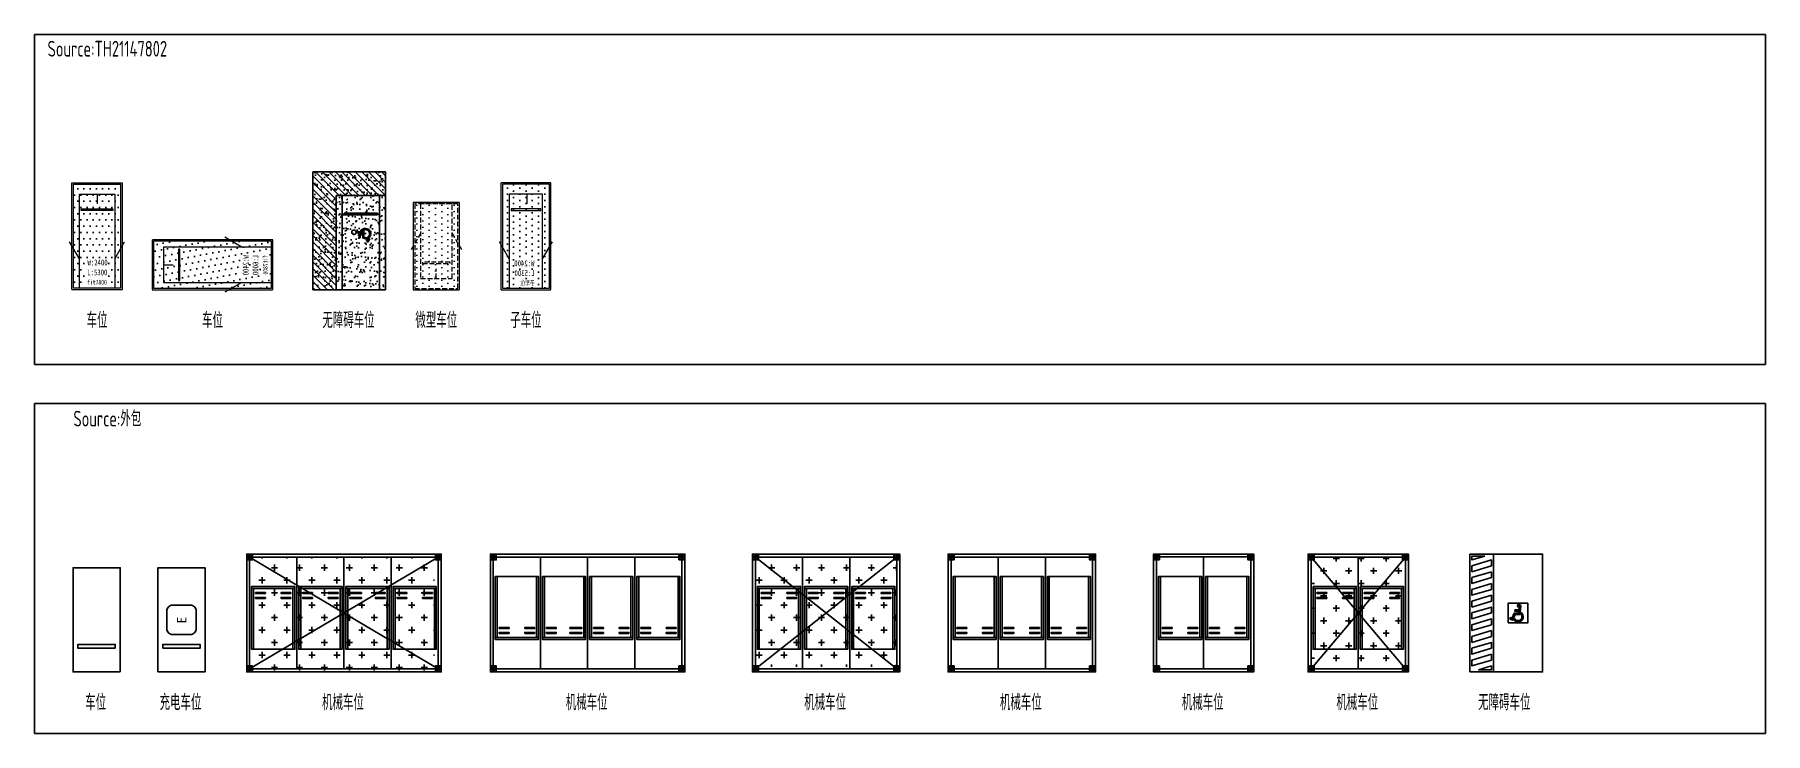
# Model space of a CAD drawing. Header units: millimetres. Extents: x 4401 to 92484, y 1885 to 582422.
# Drawn here: x 4401 to 92484, y 1885 to 37468 of the extents above; entities that cross this region are included whole.
import ezdxf
from ezdxf.enums import TextEntityAlignment as Align

# ---------------------------------------------------------------- set-up
doc = ezdxf.new("R2010")
doc.units = ezdxf.units.MM
doc.header["$MEASUREMENT"] = 0
doc.linetypes.add('DASH', pattern=[0.35, 0.25, -0.1])
doc.layers.get('DEFPOINTS').update_dxf_attribs({"color": 8})
for name, color, linetype in [('A-PARK-SIGN', 8, 'Continuous'), ('A-无障碍停车位', 8, 'Continuous'), ('A-机械停车位-2', 8, 'Continuous'), ('A-机械停车位-3', 8, 'Continuous'), ('A-机械停车位-4', 8, 'Continuous'), ('A-机械车位地下一层地上一层-2', 8, 'Continuous'), ('A-机械车位地下一层地上一层-3', 8, 'Continuous'), ('A-机械车位地下一层地上一层-4', 8, 'Continuous'), ('E-UNIV-NOTE', 6, 'Continuous'), ('wuzhangai', 54, 'Continuous'), ('充电桩车位', 8, 'Continuous'), ('子车位-5300-2400', 47, 'Continuous'), ('车位-5300x2400', 4, 'Continuous')]:
    doc.layers.add(name, color=color, linetype=linetype)
doc.layers.add('微型车4300X2200', color=5, linetype='DASH', lineweight=0)
doc.layers.add('车位', color=8, linetype='DASH', lineweight=0)
doc.styles.add('TH-STYLE1-LL', font='simhei.ttf', dxfattribs={"width": 0.7})
doc.styles.add('TH-STYLE3', font='TSSDENG', dxfattribs={"width": 0.7, "bigfont": 'TSSDCHN'})
doc.styles.add('黑体', font='simhei.ttf')
pattern_1 = [(0, (0, 0), (635, 635), [317.5, -952.5]), (90, (158.75, -158.75), (-635, 635), [317.5, -952.5])]

msp = doc.modelspace()

# ---------------------------------------------------------------- texts
at = {"layer": 'E-UNIV-NOTE', "style": 'TH-STYLE3', "width": 0.7}
for s, p in [('Source:TH21147802', (8101, 36749)), ('车位', (7578, 22965)), ('车位', (13455, 22965, 0)), ('无障碍车位', (20374, 22965, 0)), ('微型车位', (24843, 22965, 0)), ('子车位', (29405, 22965, 0)), ('Source:外包', (8101, 17957)), ('车位', (7507, 3510, 0)), ('充电车位', (11825, 3510, 0)), ('机械车位', (20095, 3510, 0)), ('机械车位', (32496, 3510, 0)), ('机械车位', (44634, 3510)), ('机械车位', (54592, 3510)), ('机械车位', (63847, 3510)), ('机械车位', (71714, 3510)), ('无障碍车位', (79196, 3510))]:
    msp.add_text(s, height=800, dxfattribs=at).set_placement(p, align=Align.MIDDLE)

# ---------------------------------------------------------------- blocks, each defined once
blk = doc.blocks.new('普通停车位')
at = {"layer": 'A-PARK-SIGN'}
blk.add_lwpolyline([(-9973437, -8048848), (-9973437, -8054148), (-9971037, -8054148), (-9971037, -8048848), (-9973437, -8048848)], dxfattribs=at)
blk.add_lwpolyline([(-9973187, -8050048), (-9971287, -8050048), (-9971287, -8050248), (-9973187, -8050248)], close=True, dxfattribs=at)
blk = doc.blocks.new('A$C0ADB3182')
at = {"layer": '充电桩车位'}
blk.add_lwpolyline([(-750, 1200, -0.414214), (-450, 1500), (450, 1500, -0.414214), (750, 1200), (750, 300, -0.414214), (450, 0), (-450, 0, -0.414214), (-750, 300)], format="xyb", close=True, dxfattribs=at)
at = {"layer": '充电桩车位', "style": '黑体'}
blk.add_text('E', height=480, dxfattribs=at).set_placement((-14, 745), align=Align.MIDDLE_CENTER)
blk = doc.blocks.new('A$C7B6654EB')
at = {"layer": 'A-PARK-SIGN', "xscale": -1, "rotation": 180}
blk.add_blockref('普通停车位', (9972237, -8048848), dxfattribs=at)
at = {"layer": '充电桩车位', "rotation": 90.0000000002919}
blk.add_blockref('A$C0ADB3182', (750, 2650), dxfattribs=at)
blk = doc.blocks.new('机械停车位4')
at = {"layer": 'A-机械停车位-4'}
for points in [[(-8758268, -8473465), (-8758418, -8473465), (-8758418, -8473315), (-8758268, -8473315)], [(-8752568, -8473465), (-8752718, -8473465), (-8752718, -8473315), (-8752568, -8473315)], [(-8758268, -8483065), (-8758418, -8483065), (-8758418, -8482915), (-8758268, -8482915)], [(-8752568, -8483065), (-8752718, -8483065), (-8752718, -8482915), (-8752568, -8482915)]]:
    blk.add_hatch(color=256, dxfattribs=at).paths.add_polyline_path(points)
h = blk.add_hatch(dxfattribs=at)
h.set_pattern_fill('CROSS', color=256, scale=400, style=0)
h.set_pattern_definition([(0, (0, 100), (635, 635), [317.5, -952.5]), (90, (158.75, -58.75), (-635, 635), [317.5, -952.5])])
h.paths.add_polyline_path([(-8758493, -8473590), (-8755743, -8473590), (-8752643, -8473590), (-8752643, -8478190), (-8752643, -8482765), (-8758493, -8482790)])
for p, q in [((-8758343, -8473390), (-8758343, -8482990)), ((-8752643, -8473390), (-8758343, -8473390)), ((-8758343, -8473390), (-8752643, -8482990)), ((-8752643, -8473390), (-8758343, -8482990)), ((-8754251, -8473490), (-8754251, -8475690)), ((-8752643, -8482990), (-8752643, -8473390)), ((-8754251, -8473590), (-8757343, -8473590)), ((-8752643, -8475790), (-8758343, -8475790)), ((-8757343, -8475590), (-8754251, -8475590)), ((-8754251, -8475990), (-8757343, -8475990)), ((-8754251, -8475890), (-8754251, -8478090)), ((-8758343, -8478190), (-8752643, -8478190)), ((-8757343, -8477990), (-8754251, -8477990)), ((-8754251, -8478390), (-8757343, -8478390)), ((-8754251, -8478290), (-8754251, -8480490)), ((-8758343, -8480590), (-8752643, -8480590)), ((-8757343, -8480390), (-8754251, -8480390)), ((-8754251, -8480790), (-8757343, -8480790)), ((-8754251, -8480690), (-8754251, -8482890)), ((-8758343, -8482990), (-8752643, -8482990)), ((-8757343, -8482790), (-8754251, -8482790)), ((-8752643, -8482990), (-8752643, -8482940))]:
    blk.add_line(p, q, dxfattribs=at)
for points in [[(-8758193, -8473240), (-8758193, -8473540), (-8758493, -8473540), (-8758493, -8473240)], [(-8758493, -8473240), (-8752493, -8473240), (-8752493, -8483140), (-8758493, -8483140)], [(-8758203, -8473250), (-8758203, -8473530), (-8758483, -8473530), (-8758483, -8473250)], [(-8758268, -8473315), (-8758268, -8473465), (-8758418, -8473465), (-8758418, -8473315)], [(-8754143, -8473490), (-8754143, -8475690), (-8757343, -8475690), (-8757343, -8473490)], [(-8752493, -8473240), (-8752493, -8473540), (-8752793, -8473540), (-8752793, -8473240)], [(-8752503, -8473250), (-8752503, -8473530), (-8752783, -8473530), (-8752783, -8473250)], [(-8752568, -8473315), (-8752568, -8473465), (-8752718, -8473465), (-8752718, -8473315)], [(-8754701, -8473690), (-8754701, -8474190), (-8754751, -8474190), (-8754751, -8473690)], [(-8754451, -8473690), (-8754451, -8474190), (-8754501, -8474190), (-8754501, -8473690)], [(-8754701, -8474990), (-8754701, -8475490), (-8754751, -8475490), (-8754751, -8474990)], [(-8754451, -8474990), (-8754451, -8475490), (-8754501, -8475490), (-8754501, -8474990)], [(-8757343, -8475890), (-8757343, -8478090), (-8754143, -8478090), (-8754143, -8475890)], [(-8754701, -8476090), (-8754701, -8476590), (-8754751, -8476590), (-8754751, -8476090)], [(-8754451, -8476090), (-8754451, -8476590), (-8754501, -8476590), (-8754501, -8476090)], [(-8754701, -8477290), (-8754701, -8477890), (-8754751, -8477890), (-8754751, -8477290)], [(-8754451, -8477290), (-8754451, -8477890), (-8754501, -8477890), (-8754501, -8477290)], [(-8754143, -8478290), (-8754143, -8480490), (-8757343, -8480490), (-8757343, -8478290)], [(-8754701, -8478490), (-8754701, -8478990), (-8754751, -8478990), (-8754751, -8478490)], [(-8754451, -8478490), (-8754451, -8478990), (-8754501, -8478990), (-8754501, -8478490)], [(-8754701, -8479790), (-8754701, -8480290), (-8754751, -8480290), (-8754751, -8479790)], [(-8754451, -8479790), (-8754451, -8480290), (-8754501, -8480290), (-8754501, -8479790)], [(-8754143, -8480690), (-8754143, -8482890), (-8757343, -8482890), (-8757343, -8480690)], [(-8754701, -8480890), (-8754701, -8481390), (-8754751, -8481390), (-8754751, -8480890)], [(-8754451, -8480890), (-8754451, -8481390), (-8754501, -8481390), (-8754501, -8480890)], [(-8754701, -8482190), (-8754701, -8482690), (-8754751, -8482690), (-8754751, -8482190)], [(-8754451, -8482190), (-8754451, -8482690), (-8754501, -8482690), (-8754501, -8482190)], [(-8758193, -8482840), (-8758193, -8483140), (-8758493, -8483140), (-8758493, -8482840)], [(-8758483, -8483130), (-8758483, -8482850), (-8758203, -8482850), (-8758203, -8483130)], [(-8758268, -8482915), (-8758268, -8483065), (-8758418, -8483065), (-8758418, -8482915)], [(-8752493, -8482840), (-8752493, -8483140), (-8752793, -8483140), (-8752793, -8482840)], [(-8752503, -8482850), (-8752503, -8483130), (-8752783, -8483130), (-8752783, -8482850)], [(-8752568, -8482915), (-8752568, -8483065), (-8752718, -8483065), (-8752718, -8482915)]]:
    blk.add_lwpolyline(points, close=True, dxfattribs=at)
blk = doc.blocks.new('A$C304F737D')
at = {"layer": 'A-机械停车位-4', "extrusion": (0, 0, -1), "zscale": -1, "rotation": 89.9999999999746}
blk.add_blockref('机械停车位4', (-8478190, 8758493), dxfattribs=at)
blk = doc.blocks.new('机械停车位3')
at = {"layer": 'A-机械停车位-3'}
for points in [[(-8797394, -8528538), (-8797544, -8528538), (-8797544, -8528688), (-8797394, -8528688)], [(-8791694, -8528538), (-8791844, -8528538), (-8791844, -8528688), (-8791694, -8528688)], [(-8797394, -8535738), (-8797544, -8535738), (-8797544, -8535888), (-8797394, -8535888)], [(-8791694, -8535738), (-8791844, -8535738), (-8791844, -8535888), (-8791694, -8535888)]]:
    blk.add_hatch(color=256, dxfattribs=at).paths.add_polyline_path(points)
h = blk.add_hatch(dxfattribs=at)
h.set_pattern_fill('CROSS', color=256, scale=400, style=0)
h.set_pattern_definition(pattern_1)
h.paths.add_polyline_path([(-8797369, -8528613), (-8791869, -8528613), (-8791869, -8535813), (-8797369, -8535813)])
for p, q in [((-8797469, -8535813), (-8797469, -8528613)), ((-8797469, -8528613), (-8791769, -8528613)), ((-8797469, -8528613), (-8791769, -8535813)), ((-8791769, -8528613), (-8797469, -8535813)), ((-8796469, -8528813), (-8793377, -8528813)), ((-8793377, -8530913), (-8793377, -8528713)), ((-8791769, -8528613), (-8791769, -8528663)), ((-8791769, -8528613), (-8791769, -8535813)), ((-8793377, -8530813), (-8796469, -8530813)), ((-8797469, -8531013), (-8791769, -8531013)), ((-8796469, -8531213), (-8793377, -8531213)), ((-8793377, -8533313), (-8793377, -8531113)), ((-8791769, -8533413), (-8797469, -8533413)), ((-8793377, -8533213), (-8796469, -8533213)), ((-8796469, -8533613), (-8793377, -8533613)), ((-8793377, -8535713), (-8793377, -8533513)), ((-8791769, -8535813), (-8797469, -8535813)), ((-8793377, -8535613), (-8796469, -8535613))]:
    blk.add_line(p, q, dxfattribs=at)
for points in [[(-8797319, -8528763), (-8797319, -8528463), (-8797619, -8528463), (-8797619, -8528763)], [(-8797619, -8528463), (-8791619, -8528463), (-8791619, -8535963), (-8797619, -8535963)], [(-8797609, -8528473), (-8797609, -8528753), (-8797329, -8528753), (-8797329, -8528473)], [(-8797394, -8528688), (-8797394, -8528538), (-8797544, -8528538), (-8797544, -8528688)], [(-8793269, -8530913), (-8793269, -8528713), (-8796469, -8528713), (-8796469, -8530913)], [(-8793827, -8529413), (-8793827, -8528913), (-8793877, -8528913), (-8793877, -8529413)], [(-8793577, -8529413), (-8793577, -8528913), (-8793627, -8528913), (-8793627, -8529413)], [(-8791619, -8528763), (-8791619, -8528463), (-8791919, -8528463), (-8791919, -8528763)], [(-8791629, -8528753), (-8791629, -8528473), (-8791909, -8528473), (-8791909, -8528753)], [(-8791694, -8528688), (-8791694, -8528538), (-8791844, -8528538), (-8791844, -8528688)], [(-8793827, -8530713), (-8793827, -8530213), (-8793877, -8530213), (-8793877, -8530713)], [(-8793577, -8530713), (-8793577, -8530213), (-8793627, -8530213), (-8793627, -8530713)], [(-8796469, -8533313), (-8796469, -8531113), (-8793269, -8531113), (-8793269, -8533313)], [(-8793827, -8531813), (-8793827, -8531313), (-8793877, -8531313), (-8793877, -8531813)], [(-8793577, -8531813), (-8793577, -8531313), (-8793627, -8531313), (-8793627, -8531813)], [(-8793827, -8533113), (-8793827, -8532613), (-8793877, -8532613), (-8793877, -8533113)], [(-8793577, -8533113), (-8793577, -8532613), (-8793627, -8532613), (-8793627, -8533113)], [(-8793269, -8535713), (-8793269, -8533513), (-8796469, -8533513), (-8796469, -8535713)], [(-8793827, -8534213), (-8793827, -8533713), (-8793877, -8533713), (-8793877, -8534213)], [(-8793577, -8534213), (-8793577, -8533713), (-8793627, -8533713), (-8793627, -8534213)], [(-8793827, -8535513), (-8793827, -8535013), (-8793877, -8535013), (-8793877, -8535513)], [(-8793577, -8535513), (-8793577, -8535013), (-8793627, -8535013), (-8793627, -8535513)], [(-8797319, -8535963), (-8797319, -8535663), (-8797619, -8535663), (-8797619, -8535963)], [(-8797329, -8535953), (-8797329, -8535673), (-8797609, -8535673), (-8797609, -8535953)], [(-8797394, -8535888), (-8797394, -8535738), (-8797544, -8535738), (-8797544, -8535888)], [(-8791619, -8535963), (-8791619, -8535663), (-8791919, -8535663), (-8791919, -8535963)], [(-8791629, -8535953), (-8791629, -8535673), (-8791909, -8535673), (-8791909, -8535953)], [(-8791694, -8535888), (-8791694, -8535738), (-8791844, -8535738), (-8791844, -8535888)]]:
    blk.add_lwpolyline(points, close=True, dxfattribs=at)
blk = doc.blocks.new('机械车位地下一层地上一层X3')
at = {"layer": 'A-机械车位地下一层地上一层-3'}
for points in [[(1270492, -1719617), (1270492, -1719767), (1270642, -1719767), (1270642, -1719617)], [(1277692, -1719617), (1277692, -1719767), (1277842, -1719767), (1277842, -1719617)], [(1270492, -1725317), (1270492, -1725467), (1270642, -1725467), (1270642, -1725317)], [(1277692, -1725317), (1277692, -1725467), (1277842, -1725467), (1277842, -1725317)]]:
    blk.add_hatch(color=256, dxfattribs=at).paths.add_polyline_path(points)
for p, q in [((1270567, -1719692), (1270617, -1719692)), ((1270567, -1719692), (1277767, -1719692)), ((1270567, -1725392), (1270567, -1719692)), ((1272967, -1725392), (1272967, -1719692)), ((1275367, -1719692), (1275367, -1725392)), ((1277767, -1719692), (1277767, -1725392)), ((1272867, -1721300), (1270667, -1721300)), ((1270767, -1724392), (1270767, -1721300)), ((1272767, -1721300), (1272767, -1724392)), ((1275267, -1721300), (1273067, -1721300)), ((1273167, -1724392), (1273167, -1721300)), ((1275167, -1721300), (1275167, -1724392)), ((1277667, -1721300), (1275467, -1721300)), ((1275567, -1724392), (1275567, -1721300)), ((1277567, -1721300), (1277567, -1724392)), ((1277767, -1725392), (1270567, -1725392))]:
    blk.add_line(p, q, dxfattribs=at)
for points in [[(1270717, -1719542), (1270417, -1719542), (1270417, -1719842), (1270717, -1719842)], [(1270417, -1725542), (1270417, -1719542), (1277917, -1719542), (1277917, -1725542)], [(1270707, -1719552), (1270427, -1719552), (1270427, -1719832), (1270707, -1719832)], [(1270642, -1719617), (1270492, -1719617), (1270492, -1719767), (1270642, -1719767)], [(1277917, -1719542), (1277617, -1719542), (1277617, -1719842), (1277917, -1719842)], [(1277907, -1719552), (1277627, -1719552), (1277627, -1719832), (1277907, -1719832)], [(1277842, -1719617), (1277692, -1719617), (1277692, -1719767), (1277842, -1719767)], [(1272867, -1721192), (1270667, -1721192), (1270667, -1724392), (1272867, -1724392)], [(1271367, -1721500), (1270867, -1721500), (1270867, -1721550), (1271367, -1721550)], [(1271367, -1721750), (1270867, -1721750), (1270867, -1721800), (1271367, -1721800)], [(1272667, -1721500), (1272167, -1721500), (1272167, -1721550), (1272667, -1721550)], [(1272667, -1721750), (1272167, -1721750), (1272167, -1721800), (1272667, -1721800)], [(1275267, -1724392), (1273067, -1724392), (1273067, -1721192), (1275267, -1721192)], [(1273767, -1721500), (1273267, -1721500), (1273267, -1721550), (1273767, -1721550)], [(1273767, -1721750), (1273267, -1721750), (1273267, -1721800), (1273767, -1721800)], [(1275067, -1721500), (1274567, -1721500), (1274567, -1721550), (1275067, -1721550)], [(1275067, -1721750), (1274567, -1721750), (1274567, -1721800), (1275067, -1721800)], [(1277667, -1721192), (1275467, -1721192), (1275467, -1724392), (1277667, -1724392)], [(1276167, -1721500), (1275667, -1721500), (1275667, -1721550), (1276167, -1721550)], [(1276167, -1721750), (1275667, -1721750), (1275667, -1721800), (1276167, -1721800)], [(1277467, -1721500), (1276967, -1721500), (1276967, -1721550), (1277467, -1721550)], [(1277467, -1721750), (1276967, -1721750), (1276967, -1721800), (1277467, -1721800)], [(1270717, -1725242), (1270417, -1725242), (1270417, -1725542), (1270717, -1725542)], [(1270427, -1725532), (1270707, -1725532), (1270707, -1725252), (1270427, -1725252)], [(1270642, -1725317), (1270492, -1725317), (1270492, -1725467), (1270642, -1725467)], [(1277917, -1725242), (1277617, -1725242), (1277617, -1725542), (1277917, -1725542)], [(1277907, -1725252), (1277627, -1725252), (1277627, -1725532), (1277907, -1725532)], [(1277842, -1725317), (1277692, -1725317), (1277692, -1725467), (1277842, -1725467)]]:
    blk.add_lwpolyline(points, close=True, dxfattribs=at)
blk = doc.blocks.new('机械车位地下一层地上一层X2')
at = {"layer": 'A-机械车位地下一层地上一层-2'}
for points in [[(1271471, -1731767), (1271471, -1731617), (1271621, -1731617), (1271621, -1731767)], [(1276271, -1731767), (1276271, -1731617), (1276421, -1731617), (1276421, -1731767)], [(1271471, -1737467), (1271471, -1737317), (1271621, -1737317), (1271621, -1737467)], [(1276271, -1737467), (1276271, -1737317), (1276421, -1737317), (1276421, -1737467)]]:
    blk.add_hatch(color=256, dxfattribs=at).paths.add_polyline_path(points)
for p, q in [((1276346, -1731692), (1271546, -1731692)), ((1271546, -1731692), (1271546, -1737392)), ((1273946, -1737392), (1273946, -1731692)), ((1276346, -1737392), (1276346, -1731692)), ((1271746, -1732692), (1271746, -1735784)), ((1273746, -1735784), (1273746, -1732692)), ((1274146, -1732692), (1274146, -1735784)), ((1276146, -1735784), (1276146, -1732692)), ((1273846, -1735784), (1271646, -1735784)), ((1276246, -1735784), (1274046, -1735784)), ((1271546, -1737392), (1271596, -1737392)), ((1271546, -1737392), (1276346, -1737392)), ((1276296, -1737392), (1276346, -1737392))]:
    blk.add_line(p, q, dxfattribs=at)
for points in [[(1271696, -1731842), (1271396, -1731842), (1271396, -1731542), (1271696, -1731542)], [(1276496, -1731542), (1271396, -1731542), (1271396, -1737542), (1276496, -1737542)], [(1271406, -1731552), (1271686, -1731552), (1271686, -1731832), (1271406, -1731832)], [(1271621, -1731767), (1271471, -1731767), (1271471, -1731617), (1271621, -1731617)], [(1276496, -1731842), (1276196, -1731842), (1276196, -1731542), (1276496, -1731542)], [(1276486, -1731832), (1276206, -1731832), (1276206, -1731552), (1276486, -1731552)], [(1276421, -1731767), (1276271, -1731767), (1276271, -1731617), (1276421, -1731617)], [(1273846, -1735892), (1271646, -1735892), (1271646, -1732692), (1273846, -1732692)], [(1276246, -1735892), (1274046, -1735892), (1274046, -1732692), (1276246, -1732692)], [(1272346, -1735334), (1271846, -1735334), (1271846, -1735284), (1272346, -1735284)], [(1272346, -1735584), (1271846, -1735584), (1271846, -1735534), (1272346, -1735534)], [(1273646, -1735334), (1273146, -1735334), (1273146, -1735284), (1273646, -1735284)], [(1273646, -1735584), (1273146, -1735584), (1273146, -1735534), (1273646, -1735534)], [(1274746, -1735334), (1274246, -1735334), (1274246, -1735284), (1274746, -1735284)], [(1274746, -1735584), (1274246, -1735584), (1274246, -1735534), (1274746, -1735534)], [(1276046, -1735334), (1275546, -1735334), (1275546, -1735284), (1276046, -1735284)], [(1276046, -1735584), (1275546, -1735584), (1275546, -1735534), (1276046, -1735534)], [(1271696, -1737542), (1271396, -1737542), (1271396, -1737242), (1271696, -1737242)], [(1271686, -1737532), (1271406, -1737532), (1271406, -1737252), (1271686, -1737252)], [(1271621, -1737467), (1271471, -1737467), (1271471, -1737317), (1271621, -1737317)], [(1276496, -1737542), (1276196, -1737542), (1276196, -1737242), (1276496, -1737242)], [(1276486, -1737532), (1276206, -1737532), (1276206, -1737252), (1276486, -1737252)], [(1276421, -1737467), (1276271, -1737467), (1276271, -1737317), (1276421, -1737317)]]:
    blk.add_lwpolyline(points, close=True, dxfattribs=at)
blk = doc.blocks.new('机械停车位2')
at = {"layer": 'A-机械停车位-2'}
for points in [[(-8791942, -8524864), (-8791942, -8524714), (-8792092, -8524714), (-8792092, -8524864)], [(-8787142, -8524864), (-8787142, -8524714), (-8787292, -8524714), (-8787292, -8524864)], [(-8791942, -8530564), (-8791942, -8530414), (-8792092, -8530414), (-8792092, -8530564)], [(-8787142, -8530564), (-8787142, -8530414), (-8787292, -8530414), (-8787292, -8530564)]]:
    blk.add_hatch(color=256, dxfattribs=at).paths.add_polyline_path(points)
h = blk.add_hatch(dxfattribs=at)
h.set_pattern_fill('CROSS', color=256, scale=400, style=0)
h.set_pattern_definition(pattern_1)
h.paths.add_polyline_path([(-8792017, -8524989), (-8787217, -8524989), (-8787217, -8530489), (-8792017, -8530489)])
for p, q in [((-8792017, -8524789), (-8787217, -8524789)), ((-8792017, -8530489), (-8792017, -8524789)), ((-8792017, -8524789), (-8787217, -8530489)), ((-8787217, -8524789), (-8792017, -8530489)), ((-8789617, -8530489), (-8789617, -8524789)), ((-8787217, -8524789), (-8787217, -8530489)), ((-8791817, -8528881), (-8791817, -8525789)), ((-8789817, -8525789), (-8789817, -8528881)), ((-8789417, -8528881), (-8789417, -8525789)), ((-8787417, -8525789), (-8787417, -8528881)), ((-8791917, -8528881), (-8789717, -8528881)), ((-8789517, -8528881), (-8787317, -8528881)), ((-8787217, -8530489), (-8792017, -8530489)), ((-8791967, -8530489), (-8792017, -8530489)), ((-8787217, -8530489), (-8787267, -8530489))]:
    blk.add_line(p, q, dxfattribs=at)
for points in [[(-8792167, -8524939), (-8791867, -8524939), (-8791867, -8524639), (-8792167, -8524639)], [(-8792167, -8524639), (-8787067, -8524639), (-8787067, -8530639), (-8792167, -8530639)], [(-8792157, -8524929), (-8791877, -8524929), (-8791877, -8524649), (-8792157, -8524649)], [(-8787367, -8524939), (-8787067, -8524939), (-8787067, -8524639), (-8787367, -8524639)], [(-8787077, -8524649), (-8787357, -8524649), (-8787357, -8524929), (-8787077, -8524929)], [(-8792092, -8524864), (-8791942, -8524864), (-8791942, -8524714), (-8792092, -8524714)], [(-8787292, -8524864), (-8787142, -8524864), (-8787142, -8524714), (-8787292, -8524714)], [(-8791917, -8528989), (-8789717, -8528989), (-8789717, -8525789), (-8791917, -8525789)], [(-8789517, -8528989), (-8787317, -8528989), (-8787317, -8525789), (-8789517, -8525789)], [(-8791717, -8528431), (-8791217, -8528431), (-8791217, -8528381), (-8791717, -8528381)], [(-8791717, -8528681), (-8791217, -8528681), (-8791217, -8528631), (-8791717, -8528631)], [(-8790417, -8528431), (-8789917, -8528431), (-8789917, -8528381), (-8790417, -8528381)], [(-8790417, -8528681), (-8789917, -8528681), (-8789917, -8528631), (-8790417, -8528631)], [(-8789317, -8528431), (-8788817, -8528431), (-8788817, -8528381), (-8789317, -8528381)], [(-8789317, -8528681), (-8788817, -8528681), (-8788817, -8528631), (-8789317, -8528631)], [(-8788017, -8528431), (-8787517, -8528431), (-8787517, -8528381), (-8788017, -8528381)], [(-8788017, -8528681), (-8787517, -8528681), (-8787517, -8528631), (-8788017, -8528631)], [(-8792167, -8530639), (-8791867, -8530639), (-8791867, -8530339), (-8792167, -8530339)], [(-8792157, -8530629), (-8791877, -8530629), (-8791877, -8530349), (-8792157, -8530349)], [(-8792092, -8530564), (-8791942, -8530564), (-8791942, -8530414), (-8792092, -8530414)], [(-8787367, -8530639), (-8787067, -8530639), (-8787067, -8530339), (-8787367, -8530339)], [(-8787357, -8530629), (-8787077, -8530629), (-8787077, -8530349), (-8787357, -8530349)], [(-8787292, -8530564), (-8787142, -8530564), (-8787142, -8530414), (-8787292, -8530414)]]:
    blk.add_lwpolyline(points, close=True, dxfattribs=at)
blk = doc.blocks.new('无障碍车位4')
at = {"layer": 'A-无障碍停车位'}
h = blk.add_hatch(dxfattribs=at)
h.set_pattern_fill('ANSI31', color=251, scale=50, style=0)
h.set_pattern_definition([(45, (0, 0), (-56.1266, 56.1266), [])])
edge = h.paths.add_edge_path()
edge.add_ellipse((-39089, 70185), major_axis=(74.3, -41.7), ratio=1, start_angle=-60.69623, end_angle=216.08322)
edge.add_line((-39174, 70175), (-39124, 69754))
edge.add_line((-39124, 69754), (-38889, 69754))
edge.add_line((-38889, 69754), (-38758, 69465))
edge.add_line((-38758, 69465), (-38621, 69527))
edge.add_line((-38621, 69527), (-38649, 69588))
edge.add_line((-38649, 69588), (-38725, 69553))
edge.add_line((-38725, 69553), (-38846, 69821))
edge.add_line((-38846, 69821), (-39056, 69821))
edge.add_line((-39056, 69821), (-39067, 69918))
edge.add_line((-39067, 69918), (-38881, 69918))
edge.add_line((-38881, 69918), (-38881, 69984))
edge.add_line((-38881, 69984), (-39075, 69984))
edge.add_line((-39075, 69984), (-39089, 70100))
edge = h.paths.add_edge_path()
edge.add_ellipse((-39042, 69629), major_axis=(260, 18), ratio=1, start_angle=118.06784, end_angle=332.43829)
edge.add_line((-38803, 69524), (-38864, 69551))
edge.add_ellipse((-39042, 69629), major_axis=(-84, 175), ratio=1, start_angle=6.41896, end_angle=220.78941, ccw=False)
edge.add_line((-39145, 69794), (-39180, 69850))
at = {"layer": 'A-无障碍停车位', "ltscale": 3}
for p, q in [((-36586, 72827), (-36586, 66827)), ((-39145, 69794), (-39180, 69850)), ((-38803, 69524), (-38864, 69551))]:
    blk.add_line(p, q, dxfattribs=at)
for points in [[(-37786, 72827), (-37786, 66827), (-40286, 66827), (-40286, 72827), (-37786, 72827)], [(-36586, 66827), (-37786, 66827), (-37786, 72827), (-36586, 72827)], [(-39089, 70100), (-39075, 69984), (-38881, 69984), (-38881, 69918), (-39067, 69918), (-39056, 69821), (-38846, 69821), (-38725, 69553), (-38649, 69588), (-38621, 69527), (-38758, 69465), (-38889, 69754), (-39124, 69754), (-39174, 70175)]]:
    blk.add_lwpolyline(points, dxfattribs=at)
for points in [[(-36686, 72227), (-37686, 72527), (-37686, 72227), (-36686, 71927)], [(-37353, 72727), (-36686, 72727), (-36686, 72527)], [(-37686, 71927), (-37686, 71627), (-36686, 71327), (-36686, 71627)], [(-37686, 71327), (-37686, 71027), (-36686, 70727), (-36686, 71027)], [(-36686, 70127), (-36686, 70427), (-37686, 70727), (-37686, 70427)], [(-39536, 70327), (-38536, 70327), (-38536, 69327), (-39536, 69327)], [(-36686, 69827), (-37686, 70127), (-37686, 69827), (-36686, 69527)], [(-37686, 69227), (-36686, 68927), (-36686, 69227), (-37686, 69527)], [(-37686, 68627), (-36686, 68327), (-36686, 68627), (-37686, 68927)], [(-37686, 68027), (-36686, 67727), (-36686, 68027), (-37686, 68327)], [(-37686, 67727), (-37686, 67427), (-36686, 67127), (-36686, 67427)], [(-37019, 66927), (-37686, 67127), (-37686, 66927)]]:
    blk.add_lwpolyline(points, close=True, dxfattribs=at)
for centre, major_axis, start_param, end_param in [((-39042, 69629), (260, 18), 2.060673, 5.802143), ((-39042, 69629), (-84, 175), 0.112032, 3.853502), ((-39089, 70185), (74.3, -41.7), -1.059349, 3.771364)]:
    blk.add_ellipse(centre, major_axis=major_axis, ratio=1, start_param=start_param, end_param=end_param, dxfattribs=at)
blk = doc.blocks.new('机械车位地下一层地上一层X4')
at = {"layer": 'A-机械车位地下一层地上一层-4'}
for points in [[(1366580, -1731617), (1366580, -1731767), (1366430, -1731767), (1366430, -1731617)], [(1376180, -1731617), (1376180, -1731767), (1376030, -1731767), (1376030, -1731617)], [(1366580, -1737317), (1366580, -1737467), (1366430, -1737467), (1366430, -1737317)], [(1376180, -1737317), (1376180, -1737467), (1376030, -1737467), (1376030, -1737317)]]:
    blk.add_hatch(color=256, dxfattribs=at).paths.add_polyline_path(points)
for p, q in [((1376105, -1731692), (1366505, -1731692)), ((1366505, -1731692), (1366505, -1737392)), ((1368905, -1731692), (1368905, -1737392)), ((1371305, -1737392), (1371305, -1731692)), ((1373705, -1737392), (1373705, -1731692)), ((1376105, -1731692), (1376055, -1731692)), ((1376105, -1737392), (1376105, -1731692)), ((1366605, -1733300), (1368805, -1733300)), ((1366705, -1733300), (1366705, -1736392)), ((1368705, -1736392), (1368705, -1733300)), ((1369005, -1733300), (1371205, -1733300)), ((1369105, -1733300), (1369105, -1736392)), ((1371105, -1736392), (1371105, -1733300)), ((1371405, -1733300), (1373605, -1733300)), ((1371505, -1733300), (1371505, -1736392)), ((1373505, -1736392), (1373505, -1733300)), ((1373805, -1733300), (1376005, -1733300)), ((1373905, -1733300), (1373905, -1736392)), ((1375905, -1736392), (1375905, -1733300)), ((1366505, -1737392), (1376105, -1737392))]:
    blk.add_line(p, q, dxfattribs=at)
for points in [[(1366355, -1731542), (1366655, -1731542), (1366655, -1731842), (1366355, -1731842)], [(1366355, -1737542), (1366355, -1731542), (1376255, -1731542), (1376255, -1737542)], [(1366365, -1731552), (1366645, -1731552), (1366645, -1731832), (1366365, -1731832)], [(1366430, -1731617), (1366580, -1731617), (1366580, -1731767), (1366430, -1731767)], [(1375955, -1731542), (1376255, -1731542), (1376255, -1731842), (1375955, -1731842)], [(1375965, -1731552), (1376245, -1731552), (1376245, -1731832), (1375965, -1731832)], [(1376030, -1731617), (1376180, -1731617), (1376180, -1731767), (1376030, -1731767)], [(1366605, -1733192), (1368805, -1733192), (1368805, -1736392), (1366605, -1736392)], [(1369005, -1736392), (1371205, -1736392), (1371205, -1733192), (1369005, -1733192)], [(1371405, -1733192), (1373605, -1733192), (1373605, -1736392), (1371405, -1736392)], [(1373805, -1733192), (1376005, -1733192), (1376005, -1736392), (1373805, -1736392)], [(1366805, -1733500), (1367305, -1733500), (1367305, -1733550), (1366805, -1733550)], [(1366805, -1733750), (1367305, -1733750), (1367305, -1733800), (1366805, -1733800)], [(1368105, -1733500), (1368605, -1733500), (1368605, -1733550), (1368105, -1733550)], [(1368105, -1733750), (1368605, -1733750), (1368605, -1733800), (1368105, -1733800)], [(1369205, -1733500), (1369705, -1733500), (1369705, -1733550), (1369205, -1733550)], [(1369205, -1733750), (1369705, -1733750), (1369705, -1733800), (1369205, -1733800)], [(1370405, -1733500), (1371005, -1733500), (1371005, -1733550), (1370405, -1733550)], [(1370405, -1733750), (1371005, -1733750), (1371005, -1733800), (1370405, -1733800)], [(1371605, -1733500), (1372105, -1733500), (1372105, -1733550), (1371605, -1733550)], [(1371605, -1733750), (1372105, -1733750), (1372105, -1733800), (1371605, -1733800)], [(1372905, -1733500), (1373405, -1733500), (1373405, -1733550), (1372905, -1733550)], [(1372905, -1733750), (1373405, -1733750), (1373405, -1733800), (1372905, -1733800)], [(1374005, -1733500), (1374505, -1733500), (1374505, -1733550), (1374005, -1733550)], [(1374005, -1733750), (1374505, -1733750), (1374505, -1733800), (1374005, -1733800)], [(1375305, -1733500), (1375805, -1733500), (1375805, -1733550), (1375305, -1733550)], [(1375305, -1733750), (1375805, -1733750), (1375805, -1733800), (1375305, -1733800)], [(1366355, -1737242), (1366655, -1737242), (1366655, -1737542), (1366355, -1737542)], [(1366365, -1737252), (1366645, -1737252), (1366645, -1737532), (1366365, -1737532)], [(1366430, -1737317), (1366580, -1737317), (1366580, -1737467), (1366430, -1737467)], [(1375955, -1737242), (1376255, -1737242), (1376255, -1737542), (1375955, -1737542)], [(1376245, -1737532), (1375965, -1737532), (1375965, -1737252), (1376245, -1737252)], [(1376030, -1737317), (1376180, -1737317), (1376180, -1737467), (1376030, -1737467)]]:
    blk.add_lwpolyline(points, close=True, dxfattribs=at)
blk = doc.blocks.new('车位1')
at = {"layer": '车位-5300x2400'}
h = blk.add_hatch(dxfattribs=at)
h.set_pattern_fill('DOTS', color=256, scale=200)
h.set_pattern_definition([(360, (-53574.2, -828763.72), (158.75, 317.5), [0, -317.5])])
h.paths.add_polyline_path([(75, 75), (2475, 75), (2475, 5375), (75, 5375)])
at = {"layer": '车位', "linetype": 'ByBlock'}
for p, q in [((375, 3875), (-125, 3009)), ((2175, 3875), (2675, 3009)), ((1275, 575), (1275, 1075))]:
    blk.add_line(p, q, dxfattribs=at)
at = {"layer": '车位', "linetype": 'DASH'}
blk.add_lwpolyline([(0, 0), (2550, 0), (2550, 5450), (0, 5450)], close=True, dxfattribs=at)
at = {"layer": '车位', "linetype": 'ByBlock'}
for points in [[(75, 75), (2475, 75), (2475, 5375), (75, 5375)], [(375, 575), (2175, 575), (2175, 5375), (375, 5375)], [(475, 1335), (2075, 1335), (2075, 1415), (475, 1415)]]:
    blk.add_lwpolyline(points, close=True, dxfattribs=at)
at = {"layer": 'DEFPOINTS', "color": 4, "style": 'TH-STYLE1-LL', "text_generation_flag": 4, "width": 0.7}
for s, height, p in [('fit7800', 250, (774, 5190)), ('L:5300', 300, (774, 4711)), ('W:2400', 300, (787, 4209))]:
    blk.add_text(s, height=height, dxfattribs=at).set_placement(p)
blk = doc.blocks.new('平行停车1')
at = {"layer": '车位-5300x2400'}
h = blk.add_hatch(dxfattribs=at)
h.set_pattern_fill('DOTS', color=256, scale=200, angle=-10.70414)
h.set_pattern_definition([(349.295859, (-676101.64, -1446990.18), (214.95935, 282.48945), [0, -317.5])])
h.paths.add_polyline_path([(-62926, -11125), (-62926, -8725), (-56926, -8725), (-56926, -11125)])
at = {"layer": '车位', "linetype": 'ByBlock'}
for p, q in [((-58426, -9025), (-59292, -8525)), ((-62426, -9925), (-61926, -9925)), ((-58426, -10825), (-59292, -11325))]:
    blk.add_line(p, q, dxfattribs=at)
at = {"layer": '车位', "linetype": 'DASH'}
blk.add_lwpolyline([(-63001, -11200), (-63001, -8650), (-56851, -8650), (-56851, -11200)], close=True, dxfattribs=at)
at = {"layer": '车位', "linetype": 'ByBlock'}
for points in [[(-62926, -11125), (-62926, -8725), (-56926, -8725), (-56926, -11125)], [(-62426, -10825), (-62426, -9025), (-56926, -9025), (-56926, -10825)], [(-61666, -10725), (-61666, -9125), (-61586, -9125), (-61586, -10725)]]:
    blk.add_lwpolyline(points, close=True, dxfattribs=at)
at = {"layer": 'DEFPOINTS', "color": 4, "style": 'TH-STYLE1-LL', "width": 0.7}
for s, height, p in [('W:2400', 300, (-58092, -10413)), ('L:6000', 300, (-57591, -10426)), ('fit7800', 250, (-57112, -10426))]:
    blk.add_text(s, height=height, rotation=90, dxfattribs=at).set_placement(p)
blk = doc.blocks.new('fuhao1')
at = {"linetype": 'Continuous'}
for p, q in [((96, 264), (96, 236)), ((102, 366), (102, 179)), ((102, 179), (230, 179)), ((127, 367), (127, 294)), ((127, 294), (243, 294)), ((127, 269), (127, 204)), ((127, 269), (243, 269)), ((127, 204), (249, 204)), ((230, 179), (268, 38)), ((242, 109), (251, 74)), ((243, 294), (243, 269)), ((249, 204), (283, 76)), ((268, 38), (348, 85)), ((283, 76), (341, 110)), ((341, 110), (348, 85))]:
    blk.add_line(p, q, dxfattribs=at)
for centre, radius, start, end in [((112, 416), 51.2, 286.5682, 258.2802), ((147, 147), 127, 113.696, 325.2094), ((147, 147), 102, 120, 338.4364)]:
    blk.add_arc(centre, radius, start, end, dxfattribs=at)
blk = doc.blocks.new('122e12')
h = blk.add_hatch()
h.set_pattern_fill('AR-SAND', color=256, scale=200)
h.set_pattern_definition([(37.5, (0, 0), (-16.0003, 489.41324), [0, -386.08, 0, -431.8, 0, -412.75]), (7.5, (0, 0), (449.5233, 716.8251), [0, -208.28, 0, -347.98, 0, -133.35]), (327.5, (-312.4, 0), (790.99237, 1.43718), [0, -127, 0, -457.2, 0, -596.9]), (317.5, (-312.4, 0), (763.55645, 222.9293), [0, -63.5, 0, -299.72, 0, -342.9])])
h.paths.add_polyline_path([(493809, 348204), (497509, 348204), (497509, 354204), (493809, 354204)])
h = blk.add_hatch()
h.set_pattern_fill('ANSI31', color=256, scale=150, style=0)
h.set_pattern_definition([(45.000004, (0, 0), (-168.37981, 168.37979), [])])
h.paths.add_polyline_path([(497509, 348204), (497509, 354204), (493809, 354204), (493809, 353004), (496309, 353004), (496309, 348204)])
at = {"ltscale": 1000}
for p, q in [((493809, 354204), (493809, 348204)), ((496309, 353004), (493809, 353004)), ((494109, 353004), (494109, 348204)), ((496009, 353004), (496009, 348204)), ((496309, 353004), (496309, 348204)), ((495909, 352104), (494209, 352104)), ((495909, 352024), (494209, 352024)), ((496309, 348204), (493809, 348204))]:
    blk.add_line(p, q, dxfattribs=at)
at = {"color": 146, "ltscale": 1000}
for p, q in [((496309, 354204), (493809, 354204)), ((496009, 353004), (494109, 353004)), ((494209, 352104), (494209, 352024)), ((495909, 352104), (495909, 352024))]:
    blk.add_line(p, q, dxfattribs=at)
at = {"color": 146}
for p, q in [((497509, 354204), (496309, 354204)), ((497509, 348204), (496309, 348204))]:
    blk.add_line(p, q, dxfattribs=at)
blk.add_line((497509, 354204), (497509, 348204))
at = {"extrusion": (0, 0, -1), "xscale": -2.159999999916178, "yscale": 2.159999999916178, "zscale": -2.159999999916178, "rotation": 90.00000386480089}
blk.add_blockref('fuhao1', (-494515, 351377), dxfattribs=at)
blk = doc.blocks.new('微型车位1')
at = {"layer": '微型车4300X2200'}
h = blk.add_hatch(dxfattribs=at)
h.set_pattern_fill('DOTS', color=256, scale=200, angle=-90)
h.set_pattern_definition([(270, (-17497.07, 1242172.1), (317.5, -158.75), [0, -317.5])])
h.paths.add_polyline_path([(614801, 769043), (612601, 769043), (612601, 764743), (614801, 764743)])
at = {"layer": '车位', "linetype": 'ByBlock', "ltscale": 1000}
for p, q in [((613701, 768543), (613701, 768043)), ((612901, 766243), (612401, 767109)), ((614501, 766243), (615001, 767109))]:
    blk.add_line(p, q, dxfattribs=at)
at = {"layer": '车位', "linetype": 'DASH'}
blk.add_lwpolyline([(614876, 769118), (612526, 769118), (612526, 764668), (614876, 764668)], close=True, dxfattribs=at)
at = {"layer": '车位', "linetype": 'ByBlock', "ltscale": 1000}
for points in [[(614801, 769043), (612601, 769043), (612601, 764743), (614801, 764743)], [(614501, 768543), (612901, 768543), (612901, 764743), (614501, 764743)], [(614401, 767783), (613001, 767783), (613001, 767703), (614401, 767703)]]:
    blk.add_lwpolyline(points, close=True, dxfattribs=at)
blk = doc.blocks.new('子车位1')
at = {"layer": '子车位-5300-2400'}
h = blk.add_hatch(dxfattribs=at)
h.set_pattern_fill('DOTS', color=47, scale=200, angle=90)
h.set_pattern_definition([(90, (600277.57, -588931.8), (-317.5, 158.75), [0, -317.5])])
h.paths.add_polyline_path([(-75, 75), (-2475, 75), (-2475, 5375), (-75, 5375)])
at = {"layer": '车位', "linetype": 'ByBlock'}
for p, q in [((-2125, 3875), (-2625, 3009)), ((-425, 3875), (75, 3009)), ((-1225, 575), (-1225, 1075))]:
    blk.add_line(p, q, dxfattribs=at)
at = {"layer": '车位', "linetype": 'DASH'}
blk.add_lwpolyline([(0, 0), (-2550, 0), (-2550, 5450), (0, 5450)], close=True, dxfattribs=at)
at = {"layer": '车位', "linetype": 'ByBlock'}
for points in [[(-75, 75), (-2475, 75), (-2475, 5375), (-75, 5375)], [(-425, 575), (-2125, 575), (-2125, 5375), (-425, 5375)], [(-525, 1335), (-2025, 1335), (-2025, 1415), (-525, 1415)]]:
    blk.add_lwpolyline(points, close=True, dxfattribs=at)
at = {"layer": 'DEFPOINTS', "color": 47, "style": 'TH-STYLE1-LL', "width": 0.7}
for s, height, p in [('L:5300', 300, (-828, 4750)), ('子车位', 250, (-828, 5229)), ('W:2400', 300, (-841, 4249))]:
    blk.add_text(s, height=height, rotation=180, dxfattribs=at).set_placement(p)

# ---------------------------------------------------------------- linework, layer by layer
for points in [[(4401, 37468), (92484, 37468), (92484, 20676), (4401, 20676)], [(4401, 18676), (92484, 18676), (92484, 1885), (4401, 1885)]]:
    msp.add_lwpolyline(points, close=True)

# ---------------------------------------------------------------- block references
for name, p in [('A$C304F737D', (20145, 5017, 0)), ('A$C7B6654EB', (11874, 5017, 0))]:
    msp.add_blockref(name, p)
at = {"layer": 'A-PARK-SIGN', "rotation": 179.9999999999563}
msp.add_blockref('普通停车位', (-9964681, -8043831, 0), dxfattribs=at)
at = {"layer": 'A-无障碍停车位', "ltscale": 3, "xscale": -1, "rotation": 359.9999999999892}
msp.add_blockref('无障碍车位4', (40859, -61810), dxfattribs=at)
at = {"layer": 'A-机械停车位-2', "extrusion": (0, 0, -1), "zscale": -1, "rotation": 180.0000000000176}
msp.add_blockref('机械停车位2', (-8861380, -8519622), dxfattribs=at)
at = {"layer": 'A-机械停车位-3', "xscale": -1, "rotation": 270}
msp.add_blockref('机械停车位3', (8576896, 8802636), dxfattribs=at)
at = {"layer": 'A-机械车位地下一层地上一层-2'}
msp.add_blockref('机械车位地下一层地上一层X2', (-1210050, 1742560), dxfattribs=at)
at = {"layer": 'A-机械车位地下一层地上一层-3', "xscale": -1, "rotation": 180.0000000000973}
msp.add_blockref('机械车位地下一层地上一层X3', (-1219525, -1714525), dxfattribs=at)
at = {"layer": 'A-机械车位地下一层地上一层-4', "xscale": -1, "rotation": 179.9999999997759}
msp.add_blockref('机械车位地下一层地上一层X4', (-1338760, -1726525, 0), dxfattribs=at)
at = {"layer": 'wuzhangai', "extrusion": (-1.53074e-12, 1.89678e-27, -1), "zscale": -1}
msp.add_blockref('122e12', (-516063, -323732, 0), dxfattribs=at)
at = {"layer": '子车位-5300-2400', "xscale": -1, "rotation": 179.9999709841771}
msp.add_blockref('子车位1', (30680, 29923, 0), dxfattribs=at)
at = {"layer": '车位', "rotation": 180}
msp.add_blockref('微型车位1', (638544, 793590, 0), dxfattribs=at)
at = {"layer": '车位-5300x2400', "extrusion": (0, 0, -1), "zscale": -1, "rotation": 179.9999987512258}
msp.add_blockref('车位1', (-6303, 29923), dxfattribs=at)
at = {"layer": '车位-5300x2400', "xscale": -1, "rotation": 180}
msp.add_blockref('平行停车1', (73381, 15823, 0), dxfattribs=at)

msp.set_redraw_order([(e.dxf.handle, doc.entitydb.next_handle()) for e in msp.query("TEXT MTEXT ATTDEF DIMENSION ARC_DIMENSION")])  # texts and dimensions are drawn at this point

doc.saveas('drawing.dxf')
